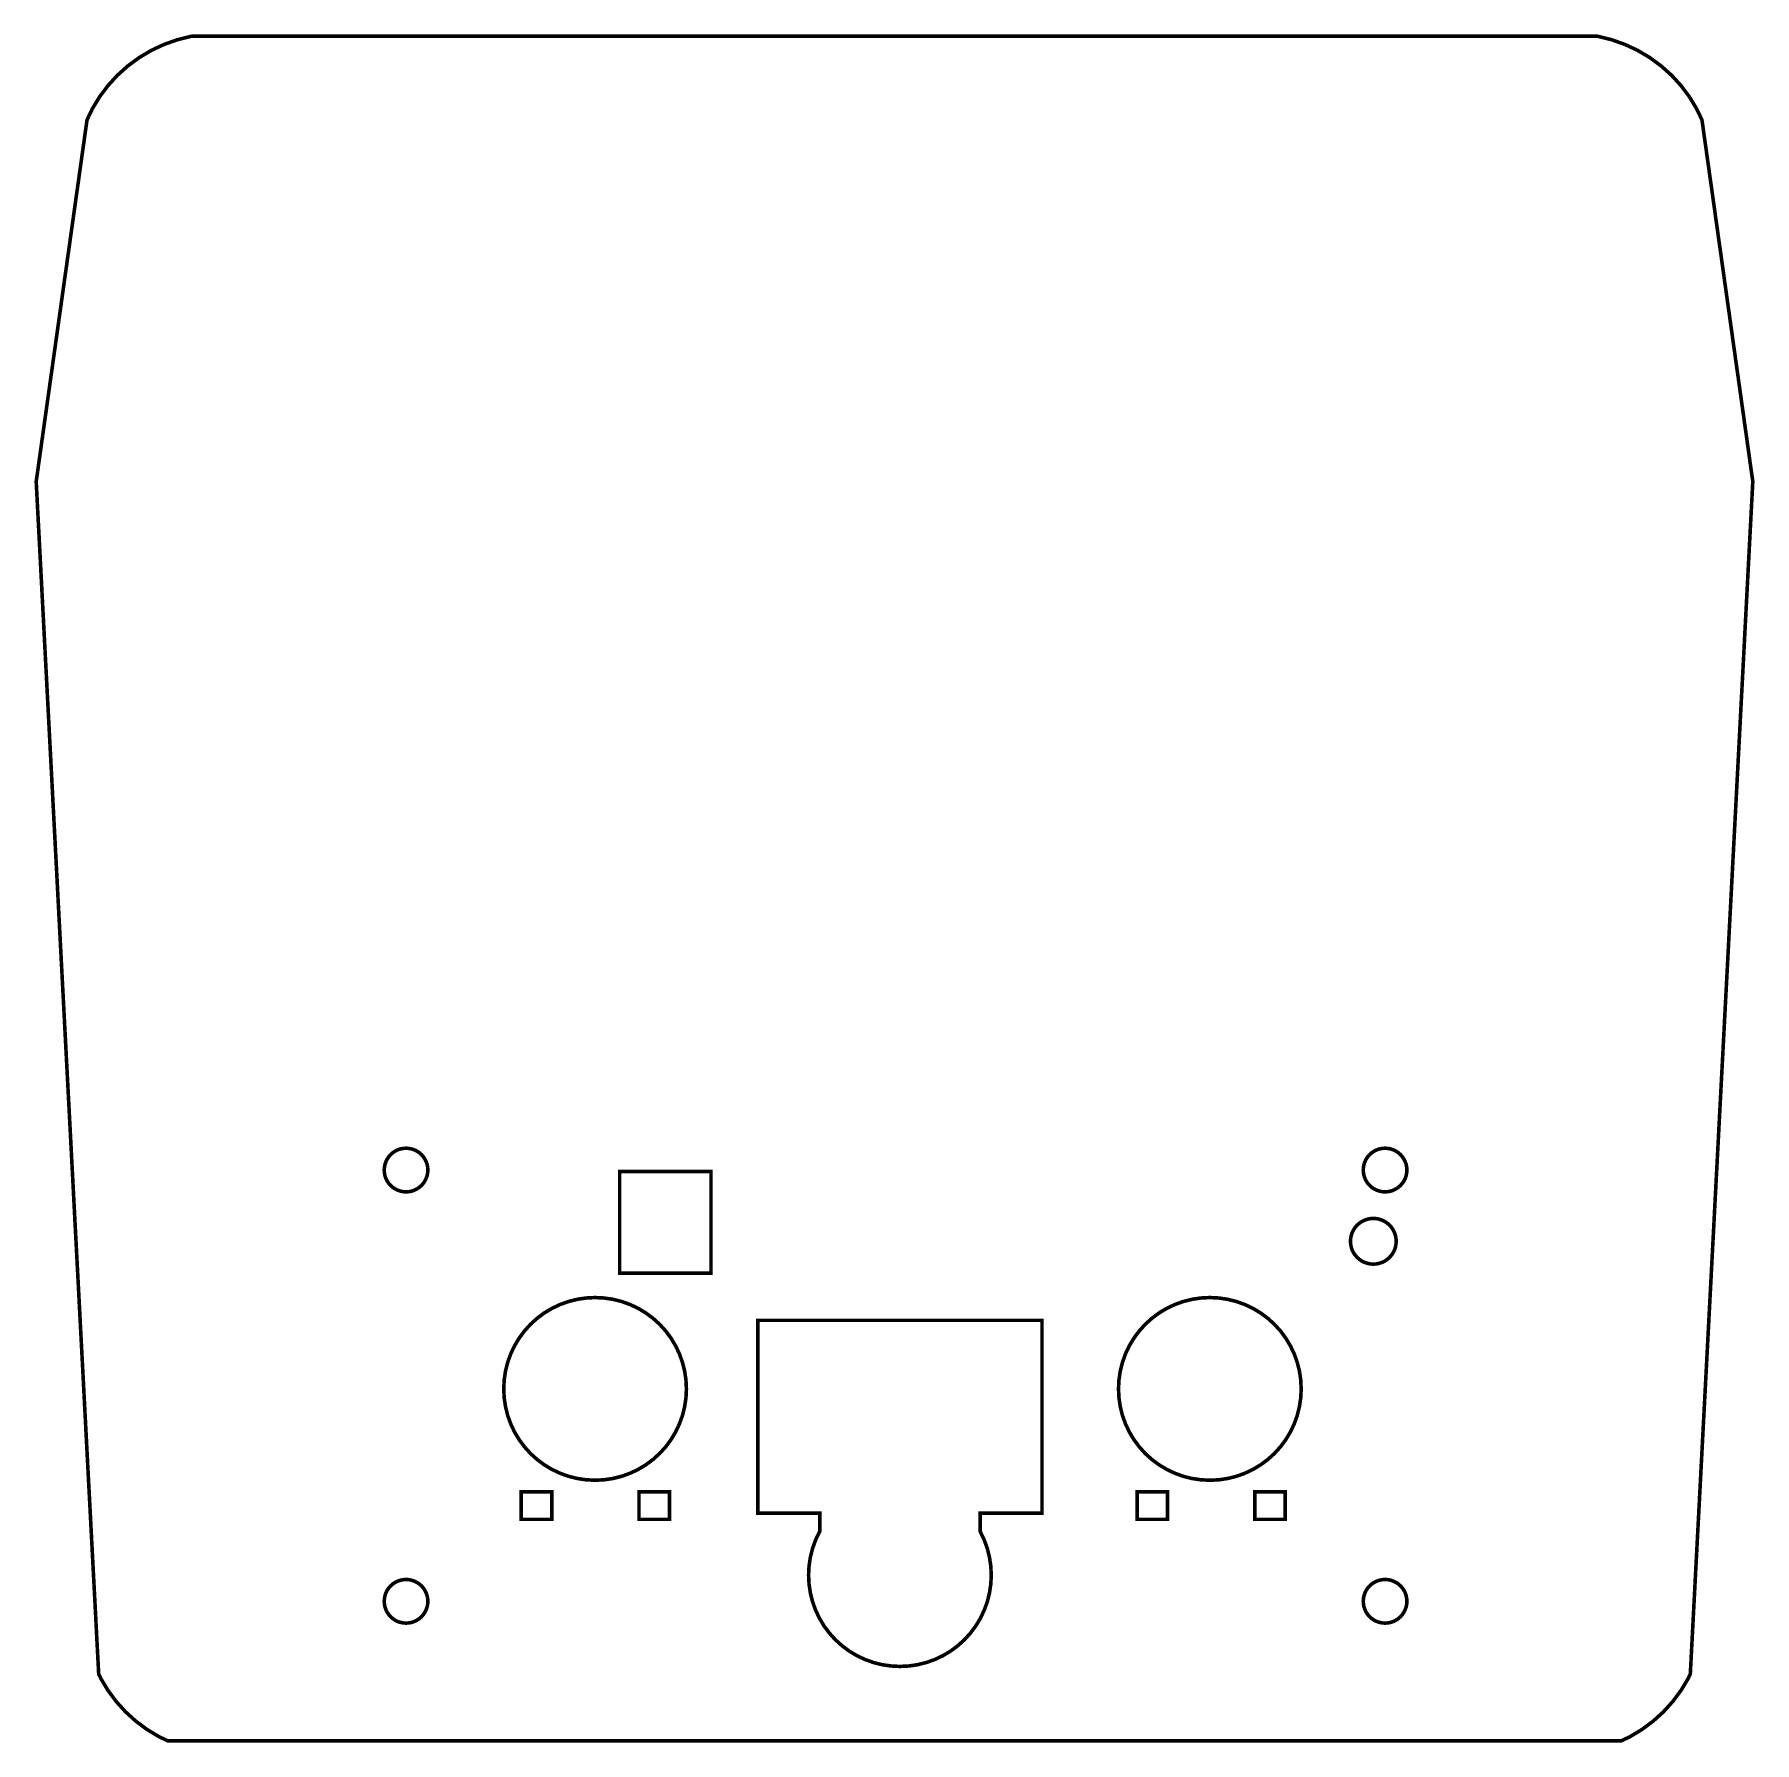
# Model space of a CAD drawing. Extents: x 0.01 to 6.68, y 0.06 to 6.68.
import ezdxf

# ---------------------------------------------------------------- set-up
doc = ezdxf.new("R2010")
doc.units = 0
doc.layers.get('0').update_dxf_attribs({"linetype": 'CONTINUOUS'})

msp = doc.modelspace()

# ---------------------------------------------------------------- linework, layer by layer
at = {"color": 0, "const_width": 0.013889}
for points in [[(0.492458, 0.078993), (0.492458, 0.078993), (0.497667, 0.076552), (0.509169, 0.071072), (0.520617, 0.065647), (0.525879, 0.063151), (0.525879, 0.063151), (0.525879, 0.063151), (0.542046, 0.063151), (0.589193, 0.063151), (0.66531, 0.063151), (0.768229, 0.063151), (0.895996, 0.063151), (1.04644, 0.063151), (1.21756, 0.063151), (1.40728, 0.063151), (1.61356, 0.063151), (1.83421, 0.063151), (2.06733, 0.063151), (2.31076, 0.063151), (2.56244, 0.063151), (2.82032, 0.063151), (3.08236, 0.063151), (3.34646, 0.063151), (3.61051, 0.063151), (3.87256, 0.063151), (4.13043, 0.063151), (4.38211, 0.063151), (4.62554, 0.063151), (4.85867, 0.063151), (5.07932, 0.063151), (5.2856, 0.063151), (5.47532, 0.063151), (5.64643, 0.063151), (5.79688, 0.063151), (5.92464, 0.063151), (6.02756, 0.063151), (6.10368, 0.063151), (6.15082, 0.063151), (6.16704, 0.063151), (6.16704, 0.063151), (6.16704, 0.063151), (6.17225, 0.065647), (6.18375, 0.071072), (6.19521, 0.076552), (6.20047, 0.078993), (6.20047, 0.078993), (6.20047, 0.078993), (6.20768, 0.083388), (6.22364, 0.092936), (6.23958, 0.102485), (6.24685, 0.106825), (6.24685, 0.106825), (6.24685, 0.106825), (6.25364, 0.111871), (6.26856, 0.122938), (6.28347, 0.13406), (6.29031, 0.139051), (6.29031, 0.139051), (6.29031, 0.139051), (6.29656, 0.144749), (6.31033, 0.157226), (6.32411, 0.16976), (6.3304, 0.175401), (6.3304, 0.175401), (6.3304, 0.175401), (6.33285, 0.178114), (6.33529, 0.180772), (6.33529, 0.180772), (6.33529, 0.180772), (6.34017, 0.186199), (6.35101, 0.198133), (6.36182, 0.210069), (6.36675, 0.215494), (6.36675, 0.215494), (6.36675, 0.215494), (6.37175, 0.222331), (6.38286, 0.23725), (6.39393, 0.252171), (6.39899, 0.258951), (6.39899, 0.258951), (6.39899, 0.258951), (6.40332, 0.266222), (6.41287, 0.282172), (6.42242, 0.298122), (6.42681, 0.305339), (6.42681, 0.305339), (6.42681, 0.305339), (6.43083, 0.313857), (6.43485, 0.322319), (6.43485, 0.322319), (6.43485, 0.322319), (6.43517, 0.329156), (6.43599, 0.344075), (6.43674, 0.35905), (6.43712, 0.365831), (6.43712, 0.365831), (6.43712, 0.365831), (6.4375, 0.373156), (6.43847, 0.392415), (6.43989, 0.419596), (6.44157, 0.450792), (6.44319, 0.482042), (6.44461, 0.509224), (6.44558, 0.528483), (6.44601, 0.535753), (6.44601, 0.535753), (6.44601, 0.535753), (6.44635, 0.542372), (6.44726, 0.559733), (6.44851, 0.58431), (6.45003, 0.612414), (6.4515, 0.640571), (6.45275, 0.665147), (6.45367, 0.682508), (6.45404, 0.689074), (6.45404, 0.689074), (6.45404, 0.689074), (6.45594, 0.725586), (6.46018, 0.805826), (6.46436, 0.886122), (6.46631, 0.922581), (6.46631, 0.922581), (6.46631, 0.922581), (6.4669, 0.934571), (6.46756, 0.94656), (6.46756, 0.94656), (6.46756, 0.94656), (6.46821, 0.959472), (6.46972, 0.987847), (6.47119, 1.01622), (6.4719, 1.02908), (6.4719, 1.02908), (6.4719, 1.02908), (6.47271, 1.04481), (6.47353, 1.06055), (6.47353, 1.06055), (6.47353, 1.06055), (6.47385, 1.06738), (6.47424, 1.07416), (6.47424, 1.07416), (6.47424, 1.07416), (6.47558, 1.10086), (6.47928, 1.17117), (6.48449, 1.27056), (6.4905, 1.38449), (6.49647, 1.49843), (6.50168, 1.59782), (6.50537, 1.66813), (6.50678, 1.69476), (6.50678, 1.69476), (6.50678, 1.69476), (6.50726, 1.70415), (6.50851, 1.72885), (6.51036, 1.76378), (6.51247, 1.80376), (6.51454, 1.84381), (6.51639, 1.87875), (6.51764, 1.90343), (6.51818, 1.91276), (6.51818, 1.91276), (6.51818, 1.91276), (6.51878, 1.92421), (6.52007, 1.94933), (6.52138, 1.9745), (6.52203, 1.98589), (6.52203, 1.98589), (6.52203, 1.98589), (6.52246, 1.99485), (6.52371, 2.01828), (6.52544, 2.05149), (6.52746, 2.08951), (6.5294, 2.12761), (6.53114, 2.16081), (6.53239, 2.18425), (6.53288, 2.19314), (6.53288, 2.19314), (6.53288, 2.19314), (6.53326, 2.20047), (6.53424, 2.21963), (6.53564, 2.24675), (6.53733, 2.27783), (6.53896, 2.30897), (6.54036, 2.3361), (6.54135, 2.35525), (6.54178, 2.36253), (6.54178, 2.36253), (6.54178, 2.36253), (6.54292, 2.38499), (6.54601, 2.44422), (6.5504, 2.52789), (6.55544, 2.62386), (6.56049, 2.71983), (6.56489, 2.8035), (6.56799, 2.86274), (6.56917, 2.88514), (6.56917, 2.88514), (6.56917, 2.88514), (6.57036, 2.90836), (6.57379, 2.97385), (6.57915, 3.07563), (6.58604, 3.20768), (6.59424, 3.36388), (6.60335, 3.53825), (6.61317, 3.72467), (6.62326, 3.91715), (6.63331, 4.10969), (6.64312, 4.29611), (6.65224, 4.47049), (6.66043, 4.62668), (6.66732, 4.75874), (6.67269, 4.86051), (6.67611, 4.926), (6.67736, 4.94917), (6.67736, 4.94917), (6.67736, 4.94917), (6.67219, 4.98568), (6.65869, 5.08182), (6.6396, 5.21778), (6.61768, 5.37364), (6.59576, 5.52951), (6.57667, 5.66547), (6.56315, 5.76161), (6.55806, 5.79807), (6.55806, 5.79807), (6.55806, 5.79807), (6.55583, 5.81386), (6.54997, 5.85553), (6.54167, 5.91433), (6.53222, 5.98178), (6.52274, 6.04926), (6.51443, 6.10807), (6.50857, 6.14974), (6.5064, 6.16547), (6.5064, 6.16547), (6.5064, 6.16547), (6.50558, 6.17122), (6.50558, 6.17122), (6.50558, 6.17122), (6.50444, 6.17904), (6.50157, 6.1996), (6.4975, 6.22863), (6.49283, 6.26188), (6.48812, 6.29514), (6.48406, 6.32417), (6.48118, 6.34472), (6.48008, 6.35249), (6.48008, 6.35249), (6.48008, 6.35249), (6.47683, 6.35926), (6.46972, 6.37414), (6.46257, 6.38906), (6.45936, 6.39578), (6.45936, 6.39578), (6.45936, 6.39578), (6.45497, 6.40306), (6.44532, 6.419), (6.4356, 6.435), (6.43126, 6.44222), (6.43126, 6.44222), (6.43126, 6.44222), (6.42617, 6.44906), (6.41499, 6.46397), (6.40375, 6.47889), (6.39871, 6.48568), (6.39871, 6.48568), (6.39871, 6.48568), (6.39296, 6.49197), (6.38032, 6.50575), (6.36768, 6.51953), (6.36199, 6.52576), (6.36199, 6.52576), (6.36199, 6.52576), (6.35781, 6.52951), (6.34864, 6.53776), (6.33942, 6.54601), (6.33529, 6.54969), (6.33529, 6.54969), (6.33529, 6.54969), (6.32835, 6.55593), (6.32146, 6.56212), (6.32146, 6.56212), (6.32146, 6.56212), (6.31456, 6.56717), (6.29949, 6.57824), (6.2844, 6.58931), (6.27756, 6.59429), (6.27756, 6.59429), (6.27756, 6.59429), (6.27024, 6.59868), (6.25413, 6.60824), (6.23801, 6.61783), (6.23068, 6.62218), (6.23068, 6.62218), (6.23068, 6.62218), (6.22293, 6.62582), (6.20594, 6.63374), (6.18896, 6.64171), (6.18126, 6.64529), (6.18126, 6.64529), (6.18126, 6.64529), (6.17318, 6.64817), (6.15549, 6.6544), (6.13781, 6.66069), (6.12978, 6.66351), (6.12978, 6.66351), (6.12978, 6.66351), (6.12147, 6.66558), (6.10325, 6.67014), (6.08501, 6.67469), (6.07676, 6.67671), (6.07676, 6.67671), (6.07676, 6.67671), (6.07215, 6.67736), (6.07215, 6.67736), (6.07215, 6.67736), (6.05647, 6.67736), (6.0109, 6.67736), (5.93739, 6.67736), (5.83789, 6.67736), (5.71446, 6.67736), (5.56907, 6.67736), (5.40369, 6.67736), (5.22032, 6.67736), (5.02106, 6.67736), (4.80778, 6.67736), (4.58251, 6.67736), (4.34728, 6.67736), (4.10406, 6.67736), (3.85482, 6.67736), (3.60161, 6.67736), (3.3464, 6.67736), (3.09119, 6.67736), (2.838, 6.67736), (2.58876, 6.67736), (2.34554, 6.67736), (2.11029, 6.67736), (1.88504, 6.67736), (1.67176, 6.67736), (1.4725, 6.67736), (1.28912, 6.67736), (1.12375, 6.67736), (0.978353, 6.67736), (0.854926, 6.67736), (0.755425, 6.67736), (0.681912, 6.67736), (0.636339, 6.67736), (0.620714, 6.67736), (0.620714, 6.67736), (0.620714, 6.67736), (0.616157, 6.67671), (0.616157, 6.67671), (0.616157, 6.67671), (0.607856, 6.67469), (0.589626, 6.67014), (0.571397, 6.66558), (0.563151, 6.66351), (0.563151, 6.66351), (0.563151, 6.66351), (0.557943, 6.66174), (0.54655, 6.65767), (0.535101, 6.6536), (0.529949, 6.65175), (0.529949, 6.65175), (0.529949, 6.65175), (0.523058, 6.64936), (0.516222, 6.64692), (0.516222, 6.64692), (0.516222, 6.64692), (0.511664, 6.64529), (0.511664, 6.64529), (0.511664, 6.64529), (0.503907, 6.64171), (0.486925, 6.63374), (0.469943, 6.62582), (0.46224, 6.62218), (0.46224, 6.62218), (0.46224, 6.62218), (0.454861, 6.61783), (0.438747, 6.60824), (0.422635, 6.59868), (0.41531, 6.59429), (0.41531, 6.59429), (0.41531, 6.59429), (0.408421, 6.58931), (0.393337, 6.57824), (0.378256, 6.56717), (0.371419, 6.56212), (0.371419, 6.56212), (0.371419, 6.56212), (0.365072, 6.55647), (0.351183, 6.54394), (0.33724, 6.53147), (0.330946, 6.52576), (0.330946, 6.52576), (0.330946, 6.52576), (0.325196, 6.51953), (0.312554, 6.50575), (0.299914, 6.49197), (0.294217, 6.48568), (0.294217, 6.48568), (0.294217, 6.48568), (0.289117, 6.47889), (0.27794, 6.46397), (0.26671, 6.44906), (0.261664, 6.44222), (0.261664, 6.44222), (0.261664, 6.44222), (0.257215, 6.435), (0.247558, 6.419), (0.237901, 6.40306), (0.233507, 6.39578), (0.233507, 6.39578), (0.233507, 6.39578), (0.230251, 6.38906), (0.223144, 6.37414), (0.215983, 6.35926), (0.212782, 6.35249), (0.212782, 6.35249), (0.212782, 6.35249), (0.211643, 6.34472), (0.208768, 6.32417), (0.204699, 6.29514), (0.200032, 6.26188), (0.195367, 6.22863), (0.191297, 6.1996), (0.188422, 6.17904), (0.187338, 6.17122), (0.187338, 6.17122), (0.187338, 6.17122), (0.186524, 6.16547), (0.186524, 6.16547), (0.186524, 6.16547), (0.184299, 6.14974), (0.17844, 6.10807), (0.170139, 6.04926), (0.160699, 5.98178), (0.151204, 5.91433), (0.142904, 5.85553), (0.137044, 5.81386), (0.134874, 5.79807), (0.134874, 5.79807), (0.134874, 5.79807), (0.12972, 5.76161), (0.116211, 5.66547), (0.097114, 5.52951), (0.075195, 5.37364), (0.053277, 5.21778), (0.03418, 5.08182), (0.020671, 4.98568), (0.015571, 4.94917), (0.015571, 4.94917), (0.015571, 4.94917), (0.016764, 4.926), (0.020182, 4.86051), (0.025553, 4.75874), (0.032444, 4.62668), (0.040636, 4.47049), (0.04975, 4.29611), (0.05957, 4.10969), (0.069662, 3.91715), (0.079698, 3.72467), (0.089518, 3.53825), (0.098633, 3.36388), (0.106825, 3.20768), (0.113715, 3.07563), (0.119086, 2.97385), (0.122504, 2.90836), (0.123752, 2.88514), (0.123752, 2.88514), (0.123752, 2.88514), (0.125271, 2.85542), (0.129395, 2.77707), (0.1352, 2.66624), (0.141872, 2.53917), (0.148546, 2.41211), (0.154351, 2.30126), (0.158475, 2.22293), (0.160047, 2.19314), (0.160047, 2.19314), (0.160047, 2.19314), (0.160969, 2.17453), (0.163737, 2.12196), (0.168024, 2.04021), (0.173611, 1.93419), (0.180176, 1.80875), (0.1875, 1.66878), (0.195367, 1.51904), (0.20345, 1.36448), (0.211535, 1.20991), (0.219401, 1.06017), (0.226725, 0.920193), (0.23329, 0.79476), (0.238878, 0.688747), (0.243164, 0.606987), (0.245931, 0.554417), (0.246907, 0.535753), (0.246907, 0.535753), (0.246907, 0.535753), (0.247288, 0.528483), (0.248264, 0.509224), (0.249675, 0.482042), (0.251357, 0.450792), (0.252983, 0.419596), (0.254394, 0.392415), (0.255371, 0.373156), (0.255806, 0.365831), (0.255806, 0.365831), (0.255806, 0.365831), (0.256131, 0.35905), (0.256944, 0.344129), (0.257704, 0.32921), (0.258083, 0.322374), (0.258083, 0.322374), (0.258083, 0.322374), (0.262099, 0.313857), (0.266114, 0.305339), (0.266114, 0.305339), (0.266114, 0.305339), (0.270454, 0.298122), (0.280003, 0.282172), (0.289551, 0.266222), (0.293946, 0.258951), (0.293946, 0.258951), (0.293946, 0.258951), (0.298936, 0.252171), (0.310058, 0.23725), (0.321126, 0.222331), (0.326172, 0.215494), (0.326172, 0.215494), (0.326172, 0.215494), (0.331814, 0.209256), (0.344347, 0.195475), (0.356825, 0.181694), (0.362522, 0.175401), (0.362522, 0.175401), (0.362522, 0.175401), (0.368761, 0.16976), (0.382542, 0.157226), (0.396268, 0.144749), (0.402561, 0.139051), (0.402561, 0.139051), (0.402561, 0.139051), (0.409343, 0.13406), (0.424263, 0.122938), (0.439182, 0.111871), (0.446018, 0.106825), (0.446018, 0.106825), (0.446018, 0.106825), (0.453233, 0.102485), (0.469239, 0.092936), (0.485189, 0.083388), (0.492458, 0.078993), (0.492458, 0.078993)], [(1.36697, 2.2889), (1.36697, 2.2889), (1.368, 2.29432), (1.36909, 2.29975), (1.36909, 2.29975), (1.36909, 2.29975), (1.36952, 2.301), (1.36952, 2.301), (1.36952, 2.301), (1.37109, 2.30561), (1.37267, 2.31022), (1.37267, 2.31022), (1.37267, 2.31022), (1.37511, 2.31521), (1.37755, 2.32015), (1.37755, 2.32015), (1.37755, 2.32015), (1.38064, 2.32476), (1.38373, 2.32937), (1.38373, 2.32937), (1.38373, 2.32937), (1.38737, 2.33356), (1.391, 2.33768), (1.391, 2.33768), (1.391, 2.33768), (1.39518, 2.34136), (1.39936, 2.345), (1.39936, 2.345), (1.39936, 2.345), (1.40392, 2.3481), (1.40853, 2.35113), (1.40853, 2.35113), (1.40853, 2.35113), (1.41271, 2.35319), (1.41689, 2.35525), (1.41689, 2.35525), (1.41689, 2.35525), (1.41851, 2.35607), (1.41851, 2.35607), (1.41851, 2.35607), (1.42372, 2.35786), (1.42899, 2.3596), (1.42899, 2.3596), (1.42899, 2.3596), (1.4344, 2.36068), (1.43983, 2.36176), (1.43983, 2.36176), (1.43983, 2.36176), (1.44532, 2.36214), (1.45085, 2.36253), (1.45085, 2.36253), (1.45085, 2.36253), (1.45638, 2.36214), (1.46192, 2.36176), (1.46192, 2.36176), (1.46192, 2.36176), (1.46733, 2.36068), (1.47276, 2.3596), (1.47276, 2.3596), (1.47276, 2.3596), (1.47797, 2.35786), (1.48324, 2.35607), (1.48324, 2.35607), (1.48324, 2.35607), (1.48822, 2.35362), (1.49322, 2.35113), (1.49322, 2.35113), (1.49322, 2.35113), (1.4975, 2.34825), (1.4975, 2.34825), (1.4975, 2.34825), (1.50239, 2.345), (1.50239, 2.345), (1.50239, 2.345), (1.50657, 2.34136), (1.51074, 2.33768), (1.51074, 2.33768), (1.51074, 2.33768), (1.51438, 2.33356), (1.51801, 2.32937), (1.51801, 2.32937), (1.51801, 2.32937), (1.52111, 2.32476), (1.52419, 2.32015), (1.52419, 2.32015), (1.52419, 2.32015), (1.52664, 2.31521), (1.52908, 2.31022), (1.52908, 2.31022), (1.52908, 2.31022), (1.53065, 2.30561), (1.53222, 2.301), (1.53222, 2.301), (1.53222, 2.301), (1.53261, 2.29975), (1.53261, 2.29975), (1.53261, 2.29975), (1.53369, 2.29432), (1.53478, 2.2889), (1.53478, 2.2889), (1.53478, 2.2889), (1.53515, 2.28336), (1.53554, 2.27783), (1.53554, 2.27783), (1.53554, 2.27783), (1.53515, 2.27229), (1.53478, 2.26676), (1.53478, 2.26676), (1.53478, 2.26676), (1.53369, 2.26133), (1.53261, 2.25592), (1.53261, 2.25592), (1.53261, 2.25592), (1.53082, 2.25071), (1.52908, 2.24544), (1.52908, 2.24544), (1.52908, 2.24544), (1.52664, 2.2405), (1.52419, 2.23551), (1.52419, 2.23551), (1.52419, 2.23551), (1.52111, 2.2309), (1.51801, 2.22629), (1.51801, 2.22629), (1.51801, 2.22629), (1.51438, 2.22217), (1.51074, 2.21799), (1.51074, 2.21799), (1.51074, 2.21799), (1.50657, 2.21436), (1.50239, 2.21067), (1.50239, 2.21067), (1.50239, 2.21067), (1.4975, 2.20742), (1.4975, 2.20742), (1.4975, 2.20742), (1.49322, 2.20454), (1.49322, 2.20454), (1.49322, 2.20454), (1.48822, 2.2021), (1.48324, 2.1996), (1.48324, 2.1996), (1.48324, 2.1996), (1.47797, 2.19781), (1.47276, 2.19601), (1.47276, 2.19601), (1.47276, 2.19601), (1.46733, 2.19493), (1.46192, 2.19385), (1.46192, 2.19385), (1.46192, 2.19385), (1.45638, 2.19353), (1.45085, 2.19314), (1.45085, 2.19314), (1.45085, 2.19314), (1.44532, 2.19353), (1.43983, 2.19385), (1.43983, 2.19385), (1.43983, 2.19385), (1.4344, 2.19493), (1.42899, 2.19601), (1.42899, 2.19601), (1.42899, 2.19601), (1.42372, 2.19781), (1.41851, 2.1996), (1.41851, 2.1996), (1.41851, 2.1996), (1.41689, 2.20042), (1.41689, 2.20042), (1.41689, 2.20042), (1.41271, 2.20247), (1.40853, 2.20454), (1.40853, 2.20454), (1.40853, 2.20454), (1.40392, 2.20763), (1.39936, 2.21067), (1.39936, 2.21067), (1.39936, 2.21067), (1.39518, 2.21436), (1.391, 2.21799), (1.391, 2.21799), (1.391, 2.21799), (1.38737, 2.22217), (1.38373, 2.22629), (1.38373, 2.22629), (1.38373, 2.22629), (1.38064, 2.2309), (1.37755, 2.23551), (1.37755, 2.23551), (1.37755, 2.23551), (1.37511, 2.2405), (1.37267, 2.24544), (1.37267, 2.24544), (1.37267, 2.24544), (1.37088, 2.25071), (1.36909, 2.25592), (1.36909, 2.25592), (1.36909, 2.25592), (1.368, 2.26133), (1.36697, 2.26676), (1.36697, 2.26676), (1.36697, 2.26676), (1.36659, 2.27229), (1.36621, 2.27783), (1.36621, 2.27783), (1.36621, 2.27783), (1.36659, 2.28336), (1.36697, 2.2889), (1.36697, 2.2889)], [(5.16635, 2.2889), (5.16635, 2.2889), (5.16743, 2.29432), (5.16851, 2.29975), (5.16851, 2.29975), (5.16851, 2.29975), (5.16894, 2.301), (5.16894, 2.301), (5.16894, 2.301), (5.17051, 2.30561), (5.1721, 2.31022), (5.1721, 2.31022), (5.1721, 2.31022), (5.17449, 2.31521), (5.17692, 2.32015), (5.17692, 2.32015), (5.17692, 2.32015), (5.18001, 2.32476), (5.18311, 2.32937), (5.18311, 2.32937), (5.18311, 2.32937), (5.18674, 2.33356), (5.19043, 2.33768), (5.19043, 2.33768), (5.19043, 2.33768), (5.19456, 2.34136), (5.19874, 2.345), (5.19874, 2.345), (5.19874, 2.345), (5.20258, 2.3476), (5.20649, 2.35015), (5.20649, 2.35015), (5.20649, 2.35015), (5.20796, 2.35113), (5.20796, 2.35113), (5.20796, 2.35113), (5.21289, 2.35362), (5.21789, 2.35607), (5.21789, 2.35607), (5.21789, 2.35607), (5.2231, 2.35786), (5.22835, 2.3596), (5.22835, 2.3596), (5.22835, 2.3596), (5.23378, 2.36068), (5.23926, 2.36176), (5.23926, 2.36176), (5.23926, 2.36176), (5.24474, 2.36214), (5.25028, 2.36253), (5.25028, 2.36253), (5.25028, 2.36253), (5.25581, 2.36214), (5.26133, 2.36176), (5.26133, 2.36176), (5.26133, 2.36176), (5.26676, 2.36068), (5.27219, 2.3596), (5.27219, 2.3596), (5.27219, 2.3596), (5.2774, 2.35786), (5.28267, 2.35607), (5.28267, 2.35607), (5.28267, 2.35607), (5.28711, 2.35385), (5.28711, 2.35385), (5.28711, 2.35385), (5.29258, 2.35113), (5.29258, 2.35113), (5.29258, 2.35113), (5.29719, 2.3481), (5.30181, 2.345), (5.30181, 2.345), (5.30181, 2.345), (5.30593, 2.34136), (5.31011, 2.33768), (5.31011, 2.33768), (5.31011, 2.33768), (5.31375, 2.33356), (5.31743, 2.32937), (5.31743, 2.32937), (5.31743, 2.32937), (5.32047, 2.32476), (5.32357, 2.32015), (5.32357, 2.32015), (5.32357, 2.32015), (5.32601, 2.31521), (5.3285, 2.31022), (5.3285, 2.31022), (5.3285, 2.31022), (5.33003, 2.30561), (5.3316, 2.301), (5.3316, 2.301), (5.3316, 2.301), (5.33203, 2.29975), (5.33203, 2.29975), (5.33203, 2.29975), (5.33311, 2.29432), (5.33421, 2.2889), (5.33421, 2.2889), (5.33421, 2.2889), (5.33453, 2.28336), (5.3349, 2.27783), (5.3349, 2.27783), (5.3349, 2.27783), (5.33453, 2.27229), (5.33421, 2.26676), (5.33421, 2.26676), (5.33421, 2.26676), (5.33311, 2.26133), (5.33203, 2.25592), (5.33203, 2.25592), (5.33203, 2.25592), (5.33024, 2.25071), (5.3285, 2.24544), (5.3285, 2.24544), (5.3285, 2.24544), (5.32601, 2.2405), (5.32357, 2.23551), (5.32357, 2.23551), (5.32357, 2.23551), (5.32047, 2.2309), (5.31743, 2.22629), (5.31743, 2.22629), (5.31743, 2.22629), (5.31375, 2.22217), (5.31011, 2.21799), (5.31011, 2.21799), (5.31011, 2.21799), (5.30593, 2.21436), (5.30181, 2.21067), (5.30181, 2.21067), (5.30181, 2.21067), (5.29719, 2.20763), (5.29258, 2.20454), (5.29258, 2.20454), (5.29258, 2.20454), (5.2876, 2.2021), (5.28267, 2.1996), (5.28267, 2.1996), (5.28267, 2.1996), (5.2774, 2.19781), (5.27219, 2.19601), (5.27219, 2.19601), (5.27219, 2.19601), (5.26676, 2.19493), (5.26133, 2.19385), (5.26133, 2.19385), (5.26133, 2.19385), (5.25581, 2.19353), (5.25028, 2.19314), (5.25028, 2.19314), (5.25028, 2.19314), (5.24474, 2.19353), (5.23926, 2.19385), (5.23926, 2.19385), (5.23926, 2.19385), (5.23378, 2.19493), (5.22835, 2.19601), (5.22835, 2.19601), (5.22835, 2.19601), (5.2231, 2.19781), (5.21789, 2.1996), (5.21789, 2.1996), (5.21789, 2.1996), (5.21289, 2.2021), (5.20796, 2.20454), (5.20796, 2.20454), (5.20796, 2.20454), (5.20649, 2.20551), (5.20649, 2.20551), (5.20649, 2.20551), (5.20258, 2.20811), (5.19874, 2.21067), (5.19874, 2.21067), (5.19874, 2.21067), (5.19456, 2.21436), (5.19043, 2.21799), (5.19043, 2.21799), (5.19043, 2.21799), (5.18674, 2.22217), (5.18311, 2.22629), (5.18311, 2.22629), (5.18311, 2.22629), (5.18001, 2.2309), (5.17692, 2.23551), (5.17692, 2.23551), (5.17692, 2.23551), (5.17449, 2.2405), (5.1721, 2.24544), (5.1721, 2.24544), (5.1721, 2.24544), (5.17031, 2.25071), (5.16851, 2.25592), (5.16851, 2.25592), (5.16851, 2.25592), (5.16743, 2.26133), (5.16635, 2.26676), (5.16635, 2.26676), (5.16635, 2.26676), (5.16596, 2.27229), (5.16564, 2.27783), (5.16564, 2.27783), (5.16564, 2.27783), (5.16596, 2.28336), (5.16635, 2.2889), (5.16635, 2.2889)], [(2.63444, 2.27192), (2.63444, 2.27192), (2.63444, 2.25504), (2.63444, 2.21039), (2.63444, 2.14729), (2.63444, 2.07497), (2.63444, 2.00271), (2.63444, 1.93961), (2.63444, 1.89497), (2.63444, 1.87804), (2.63444, 1.87804), (2.63444, 1.87804), (2.61919, 1.87804), (2.579, 1.87804), (2.52225, 1.87804), (2.45714, 1.87804), (2.39204, 1.87804), (2.33529, 1.87804), (2.29508, 1.87804), (2.27989, 1.87804), (2.27989, 1.87804), (2.27989, 1.87804), (2.27989, 1.89497), (2.27989, 1.93961), (2.27989, 2.00271), (2.27989, 2.07497), (2.27989, 2.14729), (2.27989, 2.21039), (2.27989, 2.25504), (2.27989, 2.27192), (2.27989, 2.27192), (2.27989, 2.27192), (2.29508, 2.27192), (2.33529, 2.27192), (2.39204, 2.27192), (2.45714, 2.27192), (2.52225, 2.27192), (2.579, 2.27192), (2.61919, 2.27192), (2.63444, 2.27192), (2.63444, 2.27192)], [(5.11681, 1.98981), (5.11681, 1.98981), (5.11643, 1.99561), (5.11604, 2.00142), (5.11604, 2.00142), (5.11604, 2.00142), (5.11643, 2.00722), (5.11681, 2.01297), (5.11681, 2.01297), (5.11681, 2.01297), (5.11794, 2.01867), (5.11908, 2.02436), (5.11908, 2.02436), (5.11908, 2.02436), (5.12093, 2.02983), (5.12283, 2.03532), (5.12283, 2.03532), (5.12283, 2.03532), (5.12538, 2.04053), (5.12793, 2.04574), (5.12793, 2.04574), (5.12793, 2.04574), (5.13113, 2.05057), (5.13439, 2.05539), (5.13439, 2.05539), (5.13439, 2.05539), (5.13818, 2.05979), (5.14204, 2.06413), (5.14204, 2.06413), (5.14204, 2.06413), (5.14638, 2.06793), (5.15076, 2.07172), (5.15076, 2.07172), (5.15076, 2.07172), (5.1556, 2.07497), (5.16043, 2.07824), (5.16043, 2.07824), (5.16043, 2.07824), (5.16558, 2.08078), (5.17079, 2.08333), (5.17079, 2.08333), (5.17079, 2.08333), (5.17626, 2.08524), (5.18181, 2.08708), (5.18181, 2.08708), (5.18181, 2.08708), (5.18744, 2.08822), (5.19314, 2.08931), (5.19314, 2.08931), (5.19314, 2.08931), (5.19894, 2.08974), (5.20475, 2.09011), (5.20475, 2.09011), (5.20475, 2.09011), (5.20649, 2.09), (5.20649, 2.09), (5.20649, 2.09), (5.21137, 2.08968), (5.21631, 2.08931), (5.21631, 2.08931), (5.21631, 2.08931), (5.222, 2.08822), (5.22771, 2.08708), (5.22771, 2.08708), (5.22771, 2.08708), (5.23318, 2.08524), (5.23867, 2.08333), (5.23867, 2.08333), (5.23867, 2.08333), (5.24387, 2.08078), (5.24908, 2.07824), (5.24908, 2.07824), (5.24908, 2.07824), (5.2539, 2.07497), (5.25874, 2.07172), (5.25874, 2.07172), (5.25874, 2.07172), (5.26307, 2.06793), (5.26747, 2.06413), (5.26747, 2.06413), (5.26747, 2.06413), (5.27126, 2.05979), (5.27512, 2.05539), (5.27512, 2.05539), (5.27512, 2.05539), (5.27832, 2.05057), (5.28157, 2.04574), (5.28157, 2.04574), (5.28157, 2.04574), (5.28413, 2.04053), (5.28668, 2.03532), (5.28668, 2.03532), (5.28668, 2.03532), (5.28851, 2.02983), (5.29042, 2.02436), (5.29042, 2.02436), (5.29042, 2.02436), (5.2915, 2.01867), (5.29264, 2.01297), (5.29264, 2.01297), (5.29264, 2.01297), (5.29303, 2.00722), (5.2934, 2.00142), (5.2934, 2.00142), (5.2934, 2.00142), (5.29303, 1.99561), (5.29264, 1.98981), (5.29264, 1.98981), (5.29264, 1.98981), (5.2915, 1.98415), (5.29042, 1.97846), (5.29042, 1.97846), (5.29042, 1.97846), (5.28851, 1.97299), (5.28668, 1.96744), (5.28668, 1.96744), (5.28668, 1.96744), (5.28413, 1.96229), (5.28157, 1.95708), (5.28157, 1.95708), (5.28157, 1.95708), (5.27832, 1.95226), (5.27512, 1.94743), (5.27512, 1.94743), (5.27512, 1.94743), (5.27126, 1.94308), (5.26747, 1.93869), (5.26747, 1.93869), (5.26747, 1.93869), (5.26307, 1.9349), (5.25874, 1.93104), (5.25874, 1.93104), (5.25874, 1.93104), (5.2539, 1.92785), (5.24908, 1.92458), (5.24908, 1.92458), (5.24908, 1.92458), (5.24387, 1.92204), (5.23867, 1.91949), (5.23867, 1.91949), (5.23867, 1.91949), (5.23318, 1.91764), (5.22771, 1.91575), (5.22771, 1.91575), (5.22771, 1.91575), (5.222, 1.91461), (5.21631, 1.91347), (5.21631, 1.91347), (5.21631, 1.91347), (5.21137, 1.91319), (5.20649, 1.91288), (5.20649, 1.91288), (5.20649, 1.91288), (5.20475, 1.91276), (5.20475, 1.91276), (5.20475, 1.91276), (5.19894, 1.91314), (5.19314, 1.91347), (5.19314, 1.91347), (5.19314, 1.91347), (5.18744, 1.91461), (5.18181, 1.91575), (5.18181, 1.91575), (5.18181, 1.91575), (5.17626, 1.91764), (5.17079, 1.91949), (5.17079, 1.91949), (5.17079, 1.91949), (5.16558, 1.92204), (5.16043, 1.92458), (5.16043, 1.92458), (5.16043, 1.92458), (5.1556, 1.92785), (5.15076, 1.93104), (5.15076, 1.93104), (5.15076, 1.93104), (5.14638, 1.9349), (5.14204, 1.93869), (5.14204, 1.93869), (5.14204, 1.93869), (5.13818, 1.94308), (5.13439, 1.94743), (5.13439, 1.94743), (5.13439, 1.94743), (5.13113, 1.95226), (5.12793, 1.95708), (5.12793, 1.95708), (5.12793, 1.95708), (5.12538, 1.96229), (5.12283, 1.96744), (5.12283, 1.96744), (5.12283, 1.96744), (5.12093, 1.97299), (5.11908, 1.97846), (5.11908, 1.97846), (5.11908, 1.97846), (5.11794, 1.98415), (5.11681, 1.98981), (5.11681, 1.98981)], [(1.84526, 1.32568), (1.84526, 1.32568), (1.84429, 1.32954), (1.84338, 1.33339), (1.84338, 1.33339), (1.84338, 1.33339), (1.84011, 1.34641), (1.83686, 1.35943), (1.83686, 1.35943), (1.83686, 1.35943), (1.83604, 1.36485), (1.83431, 1.37663), (1.83251, 1.38846), (1.83176, 1.39382), (1.83176, 1.39382), (1.83176, 1.39382), (1.83089, 1.41124), (1.83003, 1.4286), (1.83003, 1.4286), (1.83003, 1.4286), (1.83089, 1.44596), (1.83176, 1.46332), (1.83176, 1.46332), (1.83176, 1.46332), (1.83251, 1.46875), (1.83431, 1.48053), (1.83604, 1.49235), (1.83686, 1.49772), (1.83686, 1.49772), (1.83686, 1.49772), (1.83817, 1.50304), (1.84104, 1.5146), (1.84392, 1.52621), (1.84526, 1.53147), (1.84526, 1.53147), (1.84526, 1.53147), (1.84706, 1.53663), (1.85113, 1.54785), (1.85519, 1.55914), (1.85704, 1.56424), (1.85704, 1.56424), (1.85704, 1.56424), (1.85932, 1.56917), (1.86442, 1.57997), (1.86951, 1.59076), (1.87185, 1.59565), (1.87185, 1.59565), (1.87185, 1.59565), (1.87463, 1.60032), (1.88081, 1.61057), (1.88693, 1.62088), (1.88976, 1.62549), (1.88976, 1.62549), (1.88976, 1.62549), (1.89296, 1.62989), (1.90013, 1.63949), (1.90722, 1.64908), (1.91049, 1.65343), (1.91049, 1.65343), (1.91049, 1.65343), (1.91276, 1.65593), (1.91276, 1.65593), (1.91276, 1.65593), (1.91601, 1.65961), (1.92329, 1.66758), (1.9305, 1.67557), (1.93381, 1.67919), (1.93381, 1.67919), (1.93381, 1.67919), (1.93782, 1.68289), (1.94672, 1.69092), (1.95557, 1.69894), (1.95964, 1.70258), (1.95964, 1.70258), (1.95964, 1.70258), (1.96397, 1.70583), (1.97358, 1.71294), (1.98313, 1.72011), (1.98753, 1.72331), (1.98753, 1.72331), (1.98753, 1.72331), (1.99214, 1.72612), (2.00244, 1.73226), (2.01269, 1.73839), (2.01736, 1.74115), (2.01736, 1.74115), (2.01736, 1.74115), (2.02225, 1.74349), (2.0331, 1.74858), (2.04389, 1.75375), (2.04883, 1.75603), (2.04883, 1.75603), (2.04883, 1.75603), (2.05393, 1.75786), (2.06515, 1.76188), (2.07639, 1.76594), (2.08154, 1.76774), (2.08154, 1.76774), (2.08154, 1.76774), (2.08681, 1.7691), (2.09842, 1.77197), (2.10997, 1.7749), (2.11529, 1.77621), (2.11529, 1.77621), (2.11529, 1.77621), (2.1289, 1.77826), (2.14253, 1.78028), (2.14253, 1.78028), (2.14253, 1.78028), (2.14968, 1.78131), (2.14968, 1.78131), (2.14968, 1.78131), (2.16704, 1.78217), (2.18446, 1.78304), (2.18446, 1.78304), (2.18446, 1.78304), (2.20182, 1.78217), (2.21918, 1.78131), (2.21918, 1.78131), (2.21918, 1.78131), (2.22456, 1.78054), (2.23639, 1.77875), (2.24815, 1.77701), (2.25358, 1.77621), (2.25358, 1.77621), (2.25358, 1.77621), (2.25885, 1.7749), (2.27046, 1.77197), (2.28201, 1.7691), (2.28733, 1.76774), (2.28733, 1.76774), (2.28733, 1.76774), (2.29243, 1.76594), (2.30371, 1.76188), (2.31494, 1.75786), (2.3201, 1.75603), (2.3201, 1.75603), (2.3201, 1.75603), (2.32497, 1.75375), (2.33583, 1.74858), (2.34663, 1.74349), (2.35157, 1.74115), (2.35157, 1.74115), (2.35157, 1.74115), (2.35618, 1.73839), (2.36643, 1.73226), (2.37668, 1.72612), (2.38135, 1.72331), (2.38135, 1.72331), (2.38135, 1.72331), (2.38569, 1.72011), (2.39529, 1.71294), (2.40489, 1.70583), (2.40929, 1.70258), (2.40929, 1.70258), (2.40929, 1.70258), (2.41331, 1.69894), (2.42215, 1.69092), (2.43099, 1.68289), (2.43506, 1.67919), (2.43506, 1.67919), (2.43506, 1.67919), (2.43832, 1.67557), (2.44564, 1.66758), (2.4529, 1.65961), (2.45622, 1.65593), (2.45622, 1.65593), (2.45622, 1.65593), (2.45844, 1.65343), (2.45844, 1.65343), (2.45844, 1.65343), (2.46175, 1.64899), (2.46506, 1.64453), (2.46506, 1.64453), (2.46506, 1.64453), (2.47211, 1.63504), (2.47917, 1.62549), (2.47917, 1.62549), (2.47917, 1.62549), (2.48193, 1.62088), (2.48807, 1.61057), (2.49419, 1.60032), (2.49701, 1.59565), (2.49701, 1.59565), (2.49701, 1.59565), (2.49929, 1.59076), (2.50444, 1.57997), (2.50956, 1.56917), (2.51187, 1.56424), (2.51187, 1.56424), (2.51187, 1.56424), (2.51367, 1.55914), (2.51774, 1.54785), (2.52181, 1.53663), (2.52365, 1.53147), (2.52365, 1.53147), (2.52365, 1.53147), (2.52496, 1.52621), (2.52783, 1.5146), (2.53071, 1.50304), (2.53207, 1.49772), (2.53207, 1.49772), (2.53207, 1.49772), (2.53282, 1.49235), (2.53461, 1.48053), (2.53635, 1.46875), (2.53717, 1.46332), (2.53717, 1.46332), (2.53717, 1.46332), (2.53803, 1.44596), (2.5389, 1.4286), (2.5389, 1.4286), (2.5389, 1.4286), (2.53803, 1.41124), (2.53717, 1.39382), (2.53717, 1.39382), (2.53717, 1.39382), (2.53635, 1.38846), (2.53461, 1.37663), (2.53282, 1.36485), (2.53207, 1.35943), (2.53207, 1.35943), (2.53207, 1.35943), (2.53071, 1.35417), (2.52783, 1.34256), (2.52496, 1.331), (2.52365, 1.32568), (2.52365, 1.32568), (2.52365, 1.32568), (2.52181, 1.32058), (2.51774, 1.3093), (2.51367, 1.29807), (2.51187, 1.29291), (2.51187, 1.29291), (2.51187, 1.29291), (2.50956, 1.28803), (2.50444, 1.27723), (2.49929, 1.26644), (2.49701, 1.2615), (2.49701, 1.2615), (2.49701, 1.2615), (2.49419, 1.25689), (2.48807, 1.24658), (2.48193, 1.23633), (2.47917, 1.23166), (2.47917, 1.23166), (2.47917, 1.23166), (2.47211, 1.22217), (2.46506, 1.21267), (2.46506, 1.21267), (2.46506, 1.21267), (2.46175, 1.20823), (2.45844, 1.20372), (2.45844, 1.20372), (2.45844, 1.20372), (2.45475, 1.19971), (2.44672, 1.19086), (2.43869, 1.18202), (2.43506, 1.17795), (2.43506, 1.17795), (2.43506, 1.17795), (2.43099, 1.17432), (2.42215, 1.16629), (2.41331, 1.15826), (2.40929, 1.15457), (2.40929, 1.15457), (2.40929, 1.15457), (2.40489, 1.15137), (2.39529, 1.14426), (2.38569, 1.13715), (2.38135, 1.1339), (2.38135, 1.1339), (2.38135, 1.1339), (2.37668, 1.13113), (2.36643, 1.12495), (2.35618, 1.11882), (2.35157, 1.11599), (2.35157, 1.11599), (2.35157, 1.11599), (2.34663, 1.11372), (2.33583, 1.10856), (2.32497, 1.10346), (2.3201, 1.10113), (2.3201, 1.10113), (2.3201, 1.10113), (2.31494, 1.09934), (2.30371, 1.09527), (2.29243, 1.09125), (2.28733, 1.08941), (2.28733, 1.08941), (2.28733, 1.08941), (2.28201, 1.08811), (2.27046, 1.08518), (2.25885, 1.0823), (2.25358, 1.08095), (2.25358, 1.08095), (2.25358, 1.08095), (2.24815, 1.08019), (2.23639, 1.0784), (2.22456, 1.07666), (2.21918, 1.07585), (2.21918, 1.07585), (2.21918, 1.07585), (2.20182, 1.07503), (2.18446, 1.07416), (2.18446, 1.07416), (2.18446, 1.07416), (2.16704, 1.07503), (2.14968, 1.07585), (2.14968, 1.07585), (2.14968, 1.07585), (2.14253, 1.07693), (2.14253, 1.07693), (2.14253, 1.07693), (2.1289, 1.07894), (2.11529, 1.08095), (2.11529, 1.08095), (2.11529, 1.08095), (2.10997, 1.0823), (2.09842, 1.08518), (2.08681, 1.08811), (2.08154, 1.08941), (2.08154, 1.08941), (2.08154, 1.08941), (2.07639, 1.09125), (2.06515, 1.09527), (2.05393, 1.09934), (2.04883, 1.10113), (2.04883, 1.10113), (2.04883, 1.10113), (2.04389, 1.10346), (2.0331, 1.10856), (2.02225, 1.11372), (2.01736, 1.11599), (2.01736, 1.11599), (2.01736, 1.11599), (2.01269, 1.11882), (2.00244, 1.12495), (1.99214, 1.13113), (1.98753, 1.1339), (1.98753, 1.1339), (1.98753, 1.1339), (1.98313, 1.13715), (1.97358, 1.14426), (1.96397, 1.15137), (1.95964, 1.15457), (1.95964, 1.15457), (1.95964, 1.15457), (1.95557, 1.15826), (1.94672, 1.16629), (1.93782, 1.17432), (1.93381, 1.17795), (1.93381, 1.17795), (1.93381, 1.17795), (1.93012, 1.18202), (1.92215, 1.19086), (1.91411, 1.19971), (1.91049, 1.20372), (1.91049, 1.20372), (1.91049, 1.20372), (1.90722, 1.20812), (1.90013, 1.21772), (1.89296, 1.22732), (1.88976, 1.23166), (1.88976, 1.23166), (1.88976, 1.23166), (1.88693, 1.23633), (1.88081, 1.24658), (1.87463, 1.25689), (1.87185, 1.2615), (1.87185, 1.2615), (1.87185, 1.2615), (1.86951, 1.26644), (1.86442, 1.27723), (1.85932, 1.28803), (1.85704, 1.29291), (1.85704, 1.29291), (1.85704, 1.29291), (1.85519, 1.29807), (1.85113, 1.3093), (1.84706, 1.32058), (1.84526, 1.32568), (1.84526, 1.32568)], [(4.23112, 1.32568), (4.23112, 1.32568), (4.23014, 1.32954), (4.22917, 1.33339), (4.22917, 1.33339), (4.22917, 1.33339), (4.22592, 1.34641), (4.22265, 1.35943), (4.22265, 1.35943), (4.22265, 1.35943), (4.22185, 1.36485), (4.22011, 1.37663), (4.21832, 1.38846), (4.21756, 1.39382), (4.21756, 1.39382), (4.21756, 1.39382), (4.21669, 1.41124), (4.21582, 1.4286), (4.21582, 1.4286), (4.21582, 1.4286), (4.21669, 1.44596), (4.21756, 1.46332), (4.21756, 1.46332), (4.21756, 1.46332), (4.21832, 1.46875), (4.22011, 1.48053), (4.22185, 1.49235), (4.22265, 1.49772), (4.22265, 1.49772), (4.22265, 1.49772), (4.22396, 1.50304), (4.22689, 1.5146), (4.22976, 1.52621), (4.23112, 1.53147), (4.23112, 1.53147), (4.23112, 1.53147), (4.23292, 1.53663), (4.23699, 1.54785), (4.241, 1.55914), (4.24283, 1.56424), (4.24283, 1.56424), (4.24283, 1.56424), (4.24511, 1.56917), (4.25028, 1.57997), (4.25537, 1.59076), (4.25771, 1.59565), (4.25771, 1.59565), (4.25771, 1.59565), (4.26047, 1.60032), (4.2666, 1.61057), (4.27274, 1.62088), (4.27556, 1.62549), (4.27556, 1.62549), (4.27556, 1.62549), (4.27875, 1.62989), (4.28592, 1.63949), (4.29308, 1.64908), (4.29633, 1.65343), (4.29633, 1.65343), (4.29633, 1.65343), (4.29856, 1.65593), (4.29856, 1.65593), (4.29856, 1.65593), (4.30181, 1.65961), (4.30908, 1.66758), (4.31635, 1.67557), (4.31967, 1.67919), (4.31967, 1.67919), (4.31967, 1.67919), (4.32824, 1.68701), (4.33686, 1.69476), (4.33686, 1.69476), (4.33686, 1.69476), (4.34115, 1.69868), (4.34543, 1.70258), (4.34543, 1.70258), (4.34543, 1.70258), (4.34978, 1.70583), (4.35938, 1.71294), (4.36897, 1.72011), (4.37337, 1.72331), (4.37337, 1.72331), (4.37337, 1.72331), (4.37756, 1.72586), (4.38678, 1.73133), (4.39594, 1.73688), (4.40018, 1.73936), (4.40018, 1.73936), (4.40018, 1.73936), (4.40321, 1.74115), (4.40321, 1.74115), (4.40321, 1.74115), (4.4081, 1.74349), (4.41894, 1.74858), (4.42974, 1.75375), (4.43468, 1.75603), (4.43468, 1.75603), (4.43468, 1.75603), (4.43978, 1.75786), (4.45101, 1.76188), (4.46224, 1.76594), (4.46739, 1.76774), (4.46739, 1.76774), (4.46739, 1.76774), (4.47265, 1.7691), (4.48426, 1.77197), (4.49582, 1.7749), (4.50114, 1.77621), (4.50114, 1.77621), (4.50114, 1.77621), (4.50651, 1.77701), (4.51833, 1.77875), (4.53011, 1.78054), (4.53554, 1.78131), (4.53554, 1.78131), (4.53554, 1.78131), (4.5529, 1.78217), (4.57032, 1.78304), (4.57032, 1.78304), (4.57032, 1.78304), (4.58768, 1.78217), (4.60504, 1.78131), (4.60504, 1.78131), (4.60504, 1.78131), (4.6104, 1.78054), (4.62224, 1.77875), (4.634, 1.77701), (4.63943, 1.77621), (4.63943, 1.77621), (4.63943, 1.77621), (4.64469, 1.7749), (4.65631, 1.77197), (4.66786, 1.7691), (4.67318, 1.76774), (4.67318, 1.76774), (4.67318, 1.76774), (4.67828, 1.76594), (4.68956, 1.76188), (4.70079, 1.75786), (4.70594, 1.75603), (4.70594, 1.75603), (4.70594, 1.75603), (4.71431, 1.75206), (4.72271, 1.7481), (4.72271, 1.7481), (4.72271, 1.7481), (4.73004, 1.74462), (4.73736, 1.74115), (4.73736, 1.74115), (4.73736, 1.74115), (4.74197, 1.73839), (4.75228, 1.73226), (4.76253, 1.72612), (4.76719, 1.72331), (4.76719, 1.72331), (4.76719, 1.72331), (4.77154, 1.72011), (4.78114, 1.71294), (4.79075, 1.70583), (4.79514, 1.70258), (4.79514, 1.70258), (4.79514, 1.70258), (4.79943, 1.69868), (4.80371, 1.69476), (4.80371, 1.69476), (4.80371, 1.69476), (4.81228, 1.68701), (4.8209, 1.67919), (4.8209, 1.67919), (4.8209, 1.67919), (4.82417, 1.67557), (4.83143, 1.66758), (4.83871, 1.65961), (4.84201, 1.65593), (4.84201, 1.65593), (4.84201, 1.65593), (4.84429, 1.65343), (4.84429, 1.65343), (4.84429, 1.65343), (4.8475, 1.64908), (4.8546, 1.63949), (4.86171, 1.62989), (4.86496, 1.62549), (4.86496, 1.62549), (4.86496, 1.62549), (4.86774, 1.62088), (4.87392, 1.61057), (4.88004, 1.60032), (4.88286, 1.59565), (4.88286, 1.59565), (4.88286, 1.59565), (4.88514, 1.59076), (4.89031, 1.57997), (4.8954, 1.56917), (4.89774, 1.56424), (4.89774, 1.56424), (4.89774, 1.56424), (4.89953, 1.55914), (4.9036, 1.54785), (4.90761, 1.53663), (4.90944, 1.53147), (4.90944, 1.53147), (4.90944, 1.53147), (4.91075, 1.52621), (4.91368, 1.5146), (4.91656, 1.50304), (4.91792, 1.49772), (4.91792, 1.49772), (4.91792, 1.49772), (4.91868, 1.49235), (4.92046, 1.48053), (4.92219, 1.46875), (4.92301, 1.46332), (4.92301, 1.46332), (4.92301, 1.46332), (4.92383, 1.44596), (4.92469, 1.4286), (4.92469, 1.4286), (4.92469, 1.4286), (4.92383, 1.41124), (4.92301, 1.39382), (4.92301, 1.39382), (4.92301, 1.39382), (4.92219, 1.38846), (4.92046, 1.37663), (4.91868, 1.36485), (4.91792, 1.35943), (4.91792, 1.35943), (4.91792, 1.35943), (4.91465, 1.34641), (4.9114, 1.33339), (4.9114, 1.33339), (4.9114, 1.33339), (4.91043, 1.32954), (4.90944, 1.32568), (4.90944, 1.32568), (4.90944, 1.32568), (4.90761, 1.32058), (4.9036, 1.3093), (4.89953, 1.29807), (4.89774, 1.29291), (4.89774, 1.29291), (4.89774, 1.29291), (4.8954, 1.28803), (4.89031, 1.27723), (4.88514, 1.26644), (4.88286, 1.2615), (4.88286, 1.2615), (4.88286, 1.2615), (4.88004, 1.25689), (4.87392, 1.24658), (4.86774, 1.23633), (4.86496, 1.23166), (4.86496, 1.23166), (4.86496, 1.23166), (4.86171, 1.22732), (4.8546, 1.21772), (4.8475, 1.20812), (4.84429, 1.20372), (4.84429, 1.20372), (4.84429, 1.20372), (4.8406, 1.19971), (4.83257, 1.19086), (4.82454, 1.18202), (4.8209, 1.17795), (4.8209, 1.17795), (4.8209, 1.17795), (4.81685, 1.17432), (4.808, 1.16629), (4.79915, 1.15826), (4.79514, 1.15457), (4.79514, 1.15457), (4.79514, 1.15457), (4.79075, 1.15137), (4.78114, 1.14426), (4.77154, 1.13715), (4.76719, 1.1339), (4.76719, 1.1339), (4.76719, 1.1339), (4.76253, 1.13113), (4.75228, 1.12495), (4.74197, 1.11882), (4.73736, 1.11599), (4.73736, 1.11599), (4.73736, 1.11599), (4.73004, 1.11252), (4.72271, 1.10905), (4.72271, 1.10905), (4.72271, 1.10905), (4.71431, 1.10509), (4.70594, 1.10113), (4.70594, 1.10113), (4.70594, 1.10113), (4.70079, 1.09934), (4.68956, 1.09527), (4.67828, 1.09125), (4.67318, 1.08941), (4.67318, 1.08941), (4.67318, 1.08941), (4.66786, 1.08811), (4.65631, 1.08518), (4.64469, 1.0823), (4.63943, 1.08095), (4.63943, 1.08095), (4.63943, 1.08095), (4.634, 1.08019), (4.62224, 1.0784), (4.6104, 1.07666), (4.60504, 1.07585), (4.60504, 1.07585), (4.60504, 1.07585), (4.58768, 1.07503), (4.57032, 1.07416), (4.57032, 1.07416), (4.57032, 1.07416), (4.5529, 1.07503), (4.53554, 1.07585), (4.53554, 1.07585), (4.53554, 1.07585), (4.53011, 1.07666), (4.51833, 1.0784), (4.50651, 1.08019), (4.50114, 1.08095), (4.50114, 1.08095), (4.50114, 1.08095), (4.49582, 1.0823), (4.48426, 1.08518), (4.47265, 1.08811), (4.46739, 1.08941), (4.46739, 1.08941), (4.46739, 1.08941), (4.46224, 1.09125), (4.45101, 1.09527), (4.43978, 1.09934), (4.43468, 1.10113), (4.43468, 1.10113), (4.43468, 1.10113), (4.42974, 1.10346), (4.41894, 1.10856), (4.4081, 1.11372), (4.40321, 1.11599), (4.40321, 1.11599), (4.40321, 1.11599), (4.40018, 1.11784), (4.40018, 1.11784), (4.40018, 1.11784), (4.39594, 1.12039), (4.38678, 1.12587), (4.37756, 1.1314), (4.37337, 1.1339), (4.37337, 1.1339), (4.37337, 1.1339), (4.36897, 1.13715), (4.35938, 1.14426), (4.34978, 1.15137), (4.34543, 1.15457), (4.34543, 1.15457), (4.34543, 1.15457), (4.34136, 1.15826), (4.33251, 1.16629), (4.32368, 1.17432), (4.31967, 1.17795), (4.31967, 1.17795), (4.31967, 1.17795), (4.31597, 1.18202), (4.308, 1.19086), (4.29997, 1.19971), (4.29633, 1.20372), (4.29633, 1.20372), (4.29633, 1.20372), (4.29308, 1.20812), (4.28592, 1.21772), (4.27875, 1.22732), (4.27556, 1.23166), (4.27556, 1.23166), (4.27556, 1.23166), (4.27274, 1.23633), (4.2666, 1.24658), (4.26047, 1.25689), (4.25771, 1.2615), (4.25771, 1.2615), (4.25771, 1.2615), (4.25537, 1.26644), (4.25028, 1.27723), (4.24511, 1.28803), (4.24283, 1.29291), (4.24283, 1.29291), (4.24283, 1.29291), (4.241, 1.29807), (4.23699, 1.3093), (4.23292, 1.32058), (4.23112, 1.32568), (4.23112, 1.32568)], [(3.05643, 0.875651), (3.05643, 0.875651), (3.05643, 0.886774), (3.05643, 0.911133), (3.05643, 0.935493), (3.05643, 0.94656), (3.05643, 0.94656), (3.05643, 0.94656), (3.01887, 0.94656), (2.93631, 0.94656), (2.85374, 0.94656), (2.81625, 0.94656), (2.81625, 0.94656), (2.81625, 0.94656), (2.81625, 0.978733), (2.81625, 1.06348), (2.81625, 1.18332), (2.81625, 1.32069), (2.81625, 1.45806), (2.81625, 1.5779), (2.81625, 1.66265), (2.81625, 1.69476), (2.81625, 1.69476), (2.81625, 1.69476), (2.86361, 1.69476), (2.9885, 1.69476), (3.1651, 1.69476), (3.36751, 1.69476), (3.56988, 1.69476), (3.74647, 1.69476), (3.87136, 1.69476), (3.91878, 1.69476), (3.91878, 1.69476), (3.91878, 1.69476), (3.91878, 1.66265), (3.91878, 1.5779), (3.91878, 1.45806), (3.91878, 1.32069), (3.91878, 1.18332), (3.91878, 1.06348), (3.91878, 0.978733), (3.91878, 0.94656), (3.91878, 0.94656), (3.91878, 0.94656), (3.88124, 0.94656), (3.79872, 0.94656), (3.71615, 0.94656), (3.67865, 0.94656), (3.67865, 0.94656), (3.67865, 0.94656), (3.67865, 0.935493), (3.67865, 0.911133), (3.67865, 0.886774), (3.67865, 0.875651), (3.67865, 0.875651), (3.67865, 0.875651), (3.68012, 0.87321), (3.68012, 0.87321), (3.68012, 0.87321), (3.6824, 0.868326), (3.68756, 0.857531), (3.69265, 0.846733), (3.69499, 0.841797), (3.69499, 0.841797), (3.69499, 0.841797), (3.69678, 0.836697), (3.70085, 0.825412), (3.70486, 0.814182), (3.70671, 0.809028), (3.70671, 0.809028), (3.70671, 0.809028), (3.70801, 0.803765), (3.71089, 0.792156), (3.71376, 0.780599), (3.71511, 0.775282), (3.71511, 0.775282), (3.71511, 0.775282), (3.71588, 0.769911), (3.71767, 0.758083), (3.71946, 0.746311), (3.72026, 0.740886), (3.72026, 0.740886), (3.72026, 0.740886), (3.72108, 0.723525), (3.72194, 0.706164), (3.72194, 0.706164), (3.72194, 0.706164), (3.72151, 0.697646), (3.72114, 0.689074), (3.72114, 0.689074), (3.72114, 0.689074), (3.72108, 0.688368), (3.72108, 0.688368), (3.72108, 0.688368), (3.72065, 0.679904), (3.72026, 0.671386), (3.72026, 0.671386), (3.72026, 0.671386), (3.71946, 0.666015), (3.71767, 0.654189), (3.71588, 0.642415), (3.71511, 0.63699), (3.71511, 0.63699), (3.71511, 0.63699), (3.71376, 0.631728), (3.71089, 0.620117), (3.70801, 0.608561), (3.70671, 0.603244), (3.70671, 0.603244), (3.70671, 0.603244), (3.70486, 0.598144), (3.70085, 0.58686), (3.69678, 0.575629), (3.69499, 0.570475), (3.69499, 0.570475), (3.69499, 0.570475), (3.69265, 0.565593), (3.68756, 0.554796), (3.6824, 0.544), (3.68012, 0.539063), (3.68012, 0.539063), (3.68012, 0.539063), (3.67811, 0.535753), (3.67811, 0.535753), (3.67811, 0.535753), (3.67333, 0.527778), (3.66857, 0.519803), (3.66857, 0.519803), (3.66857, 0.519803), (3.66536, 0.51454), (3.66222, 0.509224), (3.66222, 0.509224), (3.66222, 0.509224), (3.65896, 0.504883), (3.65186, 0.495281), (3.64469, 0.485678), (3.6415, 0.481282), (3.6415, 0.481282), (3.6415, 0.481282), (3.63781, 0.477268), (3.62978, 0.468425), (3.62175, 0.459636), (3.61811, 0.455567), (3.61811, 0.455567), (3.61811, 0.455567), (3.61404, 0.451932), (3.60525, 0.443847), (3.5964, 0.435818), (3.59239, 0.432129), (3.59239, 0.432129), (3.59239, 0.432129), (3.588, 0.428928), (3.5784, 0.421821), (3.56879, 0.414714), (3.56446, 0.411458), (3.56446, 0.411458), (3.56446, 0.411458), (3.55979, 0.408692), (3.54953, 0.402507), (3.53922, 0.396376), (3.53461, 0.393554), (3.53461, 0.393554), (3.53461, 0.393554), (3.52968, 0.391276), (3.51887, 0.386122), (3.50803, 0.381022), (3.50315, 0.378689), (3.50315, 0.378689), (3.50315, 0.378689), (3.49799, 0.376899), (3.48676, 0.372831), (3.47553, 0.368815), (3.47043, 0.366971), (3.47043, 0.366971), (3.47043, 0.366971), (3.46588, 0.365831), (3.46588, 0.365831), (3.46588, 0.365831), (3.45128, 0.362196), (3.43668, 0.358507), (3.43668, 0.358507), (3.43668, 0.358507), (3.43126, 0.357747), (3.41949, 0.355957), (3.40767, 0.354221), (3.40229, 0.353407), (3.40229, 0.353407), (3.40229, 0.353407), (3.38493, 0.352593), (3.36757, 0.351725), (3.36757, 0.351725), (3.36757, 0.351725), (3.35015, 0.352593), (3.33279, 0.353407), (3.33279, 0.353407), (3.33279, 0.353407), (3.32736, 0.354221), (3.31554, 0.355957), (3.30371, 0.357747), (3.29833, 0.358507), (3.29833, 0.358507), (3.29833, 0.358507), (3.28375, 0.362196), (3.26921, 0.365831), (3.26921, 0.365831), (3.26921, 0.365831), (3.26465, 0.366971), (3.26465, 0.366971), (3.26465, 0.366971), (3.2595, 0.368815), (3.24826, 0.372831), (3.23699, 0.376899), (3.23188, 0.378689), (3.23188, 0.378689), (3.23188, 0.378689), (3.22694, 0.381022), (3.21615, 0.386122), (3.20535, 0.391276), (3.20047, 0.393554), (3.20047, 0.393554), (3.20047, 0.393554), (3.19581, 0.396376), (3.18554, 0.402507), (3.17524, 0.408692), (3.17063, 0.411458), (3.17063, 0.411458), (3.17063, 0.411458), (3.16624, 0.414714), (3.15662, 0.421821), (3.14703, 0.428928), (3.14268, 0.432129), (3.14268, 0.432129), (3.14268, 0.432129), (3.13861, 0.435818), (3.12978, 0.443847), (3.12093, 0.451932), (3.11692, 0.455567), (3.11692, 0.455567), (3.11692, 0.455567), (3.1135, 0.45931), (3.11008, 0.463053), (3.11008, 0.463053), (3.11008, 0.463053), (3.10183, 0.472168), (3.09358, 0.481282), (3.09358, 0.481282), (3.09358, 0.481282), (3.09033, 0.485678), (3.08317, 0.495281), (3.07601, 0.504883), (3.07281, 0.509224), (3.07281, 0.509224), (3.07281, 0.509224), (3.06967, 0.51454), (3.06651, 0.519803), (3.06651, 0.519803), (3.06651, 0.519803), (3.06174, 0.527778), (3.05697, 0.535753), (3.05697, 0.535753), (3.05697, 0.535753), (3.05496, 0.539063), (3.05496, 0.539063), (3.05496, 0.539063), (3.05263, 0.544), (3.04753, 0.554796), (3.04237, 0.565593), (3.0401, 0.570475), (3.0401, 0.570475), (3.0401, 0.570475), (3.03825, 0.575629), (3.03424, 0.58686), (3.03017, 0.598144), (3.02838, 0.603244), (3.02838, 0.603244), (3.02838, 0.603244), (3.02701, 0.608561), (3.02414, 0.620117), (3.02121, 0.631728), (3.01992, 0.63699), (3.01992, 0.63699), (3.01992, 0.63699), (3.0191, 0.642415), (3.01736, 0.654189), (3.01557, 0.666015), (3.01481, 0.671386), (3.01481, 0.671386), (3.01481, 0.671386), (3.01438, 0.679904), (3.014, 0.688368), (3.014, 0.688368), (3.014, 0.688368), (3.01394, 0.689074), (3.01394, 0.689074), (3.01394, 0.689074), (3.01351, 0.697646), (3.01307, 0.706164), (3.01307, 0.706164), (3.01307, 0.706164), (3.01394, 0.723525), (3.01481, 0.740886), (3.01481, 0.740886), (3.01481, 0.740886), (3.01557, 0.746311), (3.01736, 0.758083), (3.0191, 0.769911), (3.01992, 0.775282), (3.01992, 0.775282), (3.01992, 0.775282), (3.02121, 0.780599), (3.02414, 0.792156), (3.02701, 0.803765), (3.02838, 0.809028), (3.02838, 0.809028), (3.02838, 0.809028), (3.03017, 0.814182), (3.03424, 0.825412), (3.03825, 0.836697), (3.0401, 0.841797), (3.0401, 0.841797), (3.0401, 0.841797), (3.04237, 0.846733), (3.04753, 0.857531), (3.05263, 0.868326), (3.05496, 0.87321), (3.05496, 0.87321), (3.05496, 0.87321), (3.05643, 0.875651), (3.05643, 0.875651)], [(2.01622, 1.02908), (2.01622, 1.02908), (2.01622, 1.01248), (2.01622, 0.975857), (2.01622, 0.939236), (2.01622, 0.922581), (2.01622, 0.922581), (2.01622, 0.922581), (1.99772, 0.922581), (1.95714, 0.922581), (1.9165, 0.922581), (1.89806, 0.922581), (1.89806, 0.922581), (1.89806, 0.922581), (1.89806, 0.939236), (1.89806, 0.975857), (1.89806, 1.01248), (1.89806, 1.02908), (1.89806, 1.02908), (1.89806, 1.02908), (1.9165, 1.02908), (1.95714, 1.02908), (1.99772, 1.02908), (2.01622, 1.02908), (2.01622, 1.02908)], [(2.47293, 0.94656), (2.47293, 0.94656), (2.47293, 0.934571), (2.47293, 0.922581), (2.47293, 0.922581), (2.47293, 0.922581), (2.45443, 0.922581), (2.41385, 0.922581), (2.37326, 0.922581), (2.35482, 0.922581), (2.35482, 0.922581), (2.35482, 0.922581), (2.35482, 0.939236), (2.35482, 0.975857), (2.35482, 1.01248), (2.35482, 1.02908), (2.35482, 1.02908), (2.35482, 1.02908), (2.37326, 1.02908), (2.41385, 1.02908), (2.45443, 1.02908), (2.47293, 1.02908), (2.47293, 1.02908), (2.47293, 1.02908), (2.47293, 1.01622), (2.47293, 0.987847), (2.47293, 0.959472), (2.47293, 0.94656), (2.47293, 0.94656)], [(4.40614, 0.94656), (4.40614, 0.94656), (4.40614, 0.934571), (4.40614, 0.922581), (4.40614, 0.922581), (4.40614, 0.922581), (4.38764, 0.922581), (4.34706, 0.922581), (4.30647, 0.922581), (4.28803, 0.922581), (4.28803, 0.922581), (4.28803, 0.922581), (4.28803, 0.939236), (4.28803, 0.975857), (4.28803, 1.01248), (4.28803, 1.02908), (4.28803, 1.02908), (4.28803, 1.02908), (4.30647, 1.02908), (4.34706, 1.02908), (4.38764, 1.02908), (4.40614, 1.02908), (4.40614, 1.02908), (4.40614, 1.02908), (4.40614, 1.01622), (4.40614, 0.987847), (4.40614, 0.959472), (4.40614, 0.94656), (4.40614, 0.94656)], [(4.86285, 0.94656), (4.86285, 0.94656), (4.86285, 0.934571), (4.86285, 0.922581), (4.86285, 0.922581), (4.86285, 0.922581), (4.84435, 0.922581), (4.80376, 0.922581), (4.76318, 0.922581), (4.74474, 0.922581), (4.74474, 0.922581), (4.74474, 0.922581), (4.74474, 0.939236), (4.74474, 0.975857), (4.74474, 1.01248), (4.74474, 1.02908), (4.74474, 1.02908), (4.74474, 1.02908), (4.76318, 1.02908), (4.80376, 1.02908), (4.84435, 1.02908), (4.86285, 1.02908), (4.86285, 1.02908), (4.86285, 1.02908), (4.86285, 1.01622), (4.86285, 0.987847), (4.86285, 0.959472), (4.86285, 0.94656), (4.86285, 0.94656)], [(1.46192, 0.520508), (1.46192, 0.520508), (1.45638, 0.520182), (1.45085, 0.519803), (1.45085, 0.519803), (1.45085, 0.519803), (1.44532, 0.520182), (1.43983, 0.520508), (1.43983, 0.520508), (1.43983, 0.520508), (1.4344, 0.521593), (1.42899, 0.522678), (1.42899, 0.522678), (1.42899, 0.522678), (1.42372, 0.524468), (1.41851, 0.526204), (1.41851, 0.526204), (1.41851, 0.526204), (1.41667, 0.527126), (1.41667, 0.527126), (1.41667, 0.527126), (1.4126, 0.529135), (1.40853, 0.531142), (1.40853, 0.531142), (1.40853, 0.531142), (1.40506, 0.533475), (1.40164, 0.535753), (1.40164, 0.535753), (1.40164, 0.535753), (1.39936, 0.537272), (1.39936, 0.537272), (1.39936, 0.537272), (1.39518, 0.540907), (1.391, 0.544542), (1.391, 0.544542), (1.391, 0.544542), (1.38737, 0.548719), (1.38373, 0.552897), (1.38373, 0.552897), (1.38373, 0.552897), (1.38064, 0.557508), (1.37755, 0.562121), (1.37755, 0.562121), (1.37755, 0.562121), (1.37511, 0.567111), (1.37267, 0.572049), (1.37267, 0.572049), (1.37267, 0.572049), (1.37088, 0.577311), (1.36909, 0.582519), (1.36909, 0.582519), (1.36909, 0.582519), (1.368, 0.587944), (1.36697, 0.593371), (1.36697, 0.593371), (1.36697, 0.593371), (1.36659, 0.598904), (1.36621, 0.604438), (1.36621, 0.604438), (1.36621, 0.604438), (1.36643, 0.607747), (1.36643, 0.607747), (1.36643, 0.607747), (1.36697, 0.615451), (1.36697, 0.615451), (1.36697, 0.615451), (1.368, 0.620876), (1.36909, 0.626303), (1.36909, 0.626303), (1.36909, 0.626303), (1.37088, 0.631565), (1.37267, 0.636828), (1.37267, 0.636828), (1.37267, 0.636828), (1.37511, 0.641818), (1.37755, 0.646756), (1.37755, 0.646756), (1.37755, 0.646756), (1.38064, 0.651367), (1.38373, 0.655979), (1.38373, 0.655979), (1.38373, 0.655979), (1.38737, 0.660157), (1.391, 0.664279), (1.391, 0.664279), (1.391, 0.664279), (1.39518, 0.667969), (1.39936, 0.671604), (1.39936, 0.671604), (1.39936, 0.671604), (1.40392, 0.674696), (1.40853, 0.677735), (1.40853, 0.677735), (1.40853, 0.677735), (1.41271, 0.679796), (1.41689, 0.681858), (1.41689, 0.681858), (1.41689, 0.681858), (1.41851, 0.682617), (1.41851, 0.682617), (1.41851, 0.682617), (1.42372, 0.684407), (1.42899, 0.686199), (1.42899, 0.686199), (1.42899, 0.686199), (1.4344, 0.687283), (1.43983, 0.688368), (1.43983, 0.688368), (1.43983, 0.688368), (1.44532, 0.688747), (1.45085, 0.689074), (1.45085, 0.689074), (1.45085, 0.689074), (1.45638, 0.688747), (1.46192, 0.688368), (1.46192, 0.688368), (1.46192, 0.688368), (1.46733, 0.687283), (1.47276, 0.686199), (1.47276, 0.686199), (1.47276, 0.686199), (1.47797, 0.684407), (1.48324, 0.682617), (1.48324, 0.682617), (1.48324, 0.682617), (1.48822, 0.680176), (1.49322, 0.677735), (1.49322, 0.677735), (1.49322, 0.677735), (1.49778, 0.674696), (1.50239, 0.671604), (1.50239, 0.671604), (1.50239, 0.671604), (1.50657, 0.667969), (1.51074, 0.664279), (1.51074, 0.664279), (1.51074, 0.664279), (1.51438, 0.660157), (1.51801, 0.655979), (1.51801, 0.655979), (1.51801, 0.655979), (1.52111, 0.651367), (1.52419, 0.646756), (1.52419, 0.646756), (1.52419, 0.646756), (1.52664, 0.641818), (1.52908, 0.636828), (1.52908, 0.636828), (1.52908, 0.636828), (1.53082, 0.631565), (1.53261, 0.626303), (1.53261, 0.626303), (1.53261, 0.626303), (1.53369, 0.620876), (1.53478, 0.615451), (1.53478, 0.615451), (1.53478, 0.615451), (1.53532, 0.607747), (1.53532, 0.607747), (1.53532, 0.607747), (1.53554, 0.604438), (1.53554, 0.604438), (1.53554, 0.604438), (1.53515, 0.598904), (1.53478, 0.593371), (1.53478, 0.593371), (1.53478, 0.593371), (1.53369, 0.587944), (1.53261, 0.582519), (1.53261, 0.582519), (1.53261, 0.582519), (1.53082, 0.577311), (1.52908, 0.572049), (1.52908, 0.572049), (1.52908, 0.572049), (1.52664, 0.567111), (1.52419, 0.562121), (1.52419, 0.562121), (1.52419, 0.562121), (1.52111, 0.557508), (1.51801, 0.552897), (1.51801, 0.552897), (1.51801, 0.552897), (1.51438, 0.548719), (1.51074, 0.544542), (1.51074, 0.544542), (1.51074, 0.544542), (1.50657, 0.540907), (1.50239, 0.537272), (1.50239, 0.537272), (1.50239, 0.537272), (1.50011, 0.535753), (1.50011, 0.535753), (1.50011, 0.535753), (1.4975, 0.534017), (1.4975, 0.534017), (1.4975, 0.534017), (1.49322, 0.531142), (1.49322, 0.531142), (1.49322, 0.531142), (1.48822, 0.5287), (1.48324, 0.526204), (1.48324, 0.526204), (1.48324, 0.526204), (1.47797, 0.524468), (1.47276, 0.522678), (1.47276, 0.522678), (1.47276, 0.522678), (1.46733, 0.521593), (1.46192, 0.520508), (1.46192, 0.520508)], [(5.26133, 0.520508), (5.26133, 0.520508), (5.25581, 0.520182), (5.25028, 0.519803), (5.25028, 0.519803), (5.25028, 0.519803), (5.24474, 0.520182), (5.23926, 0.520508), (5.23926, 0.520508), (5.23926, 0.520508), (5.23378, 0.521593), (5.22835, 0.522678), (5.22835, 0.522678), (5.22835, 0.522678), (5.2231, 0.524468), (5.21789, 0.526204), (5.21789, 0.526204), (5.21789, 0.526204), (5.21289, 0.5287), (5.20796, 0.531142), (5.20796, 0.531142), (5.20796, 0.531142), (5.20449, 0.533475), (5.20101, 0.535753), (5.20101, 0.535753), (5.20101, 0.535753), (5.19874, 0.537272), (5.19874, 0.537272), (5.19874, 0.537272), (5.19456, 0.540907), (5.19043, 0.544542), (5.19043, 0.544542), (5.19043, 0.544542), (5.18674, 0.548719), (5.18311, 0.552897), (5.18311, 0.552897), (5.18311, 0.552897), (5.18001, 0.557508), (5.17692, 0.562121), (5.17692, 0.562121), (5.17692, 0.562121), (5.17449, 0.567111), (5.1721, 0.572049), (5.1721, 0.572049), (5.1721, 0.572049), (5.17031, 0.577311), (5.16851, 0.582519), (5.16851, 0.582519), (5.16851, 0.582519), (5.16743, 0.587944), (5.16635, 0.593371), (5.16635, 0.593371), (5.16635, 0.593371), (5.16596, 0.598904), (5.16564, 0.604438), (5.16564, 0.604438), (5.16564, 0.604438), (5.16585, 0.607747), (5.16585, 0.607747), (5.16585, 0.607747), (5.16635, 0.615451), (5.16635, 0.615451), (5.16635, 0.615451), (5.16743, 0.620876), (5.16851, 0.626303), (5.16851, 0.626303), (5.16851, 0.626303), (5.17031, 0.631565), (5.1721, 0.636828), (5.1721, 0.636828), (5.1721, 0.636828), (5.17449, 0.641818), (5.17692, 0.646756), (5.17692, 0.646756), (5.17692, 0.646756), (5.18001, 0.651367), (5.18311, 0.655979), (5.18311, 0.655979), (5.18311, 0.655979), (5.18674, 0.660157), (5.19043, 0.664279), (5.19043, 0.664279), (5.19043, 0.664279), (5.19456, 0.667969), (5.19874, 0.671604), (5.19874, 0.671604), (5.19874, 0.671604), (5.20258, 0.674208), (5.20649, 0.676758), (5.20649, 0.676758), (5.20649, 0.676758), (5.20796, 0.677735), (5.20796, 0.677735), (5.20796, 0.677735), (5.21289, 0.680176), (5.21789, 0.682617), (5.21789, 0.682617), (5.21789, 0.682617), (5.2231, 0.684407), (5.22835, 0.686199), (5.22835, 0.686199), (5.22835, 0.686199), (5.23378, 0.687283), (5.23926, 0.688368), (5.23926, 0.688368), (5.23926, 0.688368), (5.24474, 0.688747), (5.25028, 0.689074), (5.25028, 0.689074), (5.25028, 0.689074), (5.25581, 0.688747), (5.26133, 0.688368), (5.26133, 0.688368), (5.26133, 0.688368), (5.26676, 0.687283), (5.27219, 0.686199), (5.27219, 0.686199), (5.27219, 0.686199), (5.2774, 0.684407), (5.28267, 0.682617), (5.28267, 0.682617), (5.28267, 0.682617), (5.28711, 0.680447), (5.28711, 0.680447), (5.28711, 0.680447), (5.29258, 0.677735), (5.29258, 0.677735), (5.29258, 0.677735), (5.29719, 0.674696), (5.30181, 0.671604), (5.30181, 0.671604), (5.30181, 0.671604), (5.30593, 0.667969), (5.31011, 0.664279), (5.31011, 0.664279), (5.31011, 0.664279), (5.31375, 0.660157), (5.31743, 0.655979), (5.31743, 0.655979), (5.31743, 0.655979), (5.32047, 0.651367), (5.32357, 0.646756), (5.32357, 0.646756), (5.32357, 0.646756), (5.32601, 0.641818), (5.3285, 0.636828), (5.3285, 0.636828), (5.3285, 0.636828), (5.33024, 0.631565), (5.33203, 0.626303), (5.33203, 0.626303), (5.33203, 0.626303), (5.33311, 0.620876), (5.33421, 0.615451), (5.33421, 0.615451), (5.33421, 0.615451), (5.33469, 0.607747), (5.33469, 0.607747), (5.33469, 0.607747), (5.3349, 0.604438), (5.3349, 0.604438), (5.3349, 0.604438), (5.33453, 0.598904), (5.33421, 0.593371), (5.33421, 0.593371), (5.33421, 0.593371), (5.33311, 0.587944), (5.33203, 0.582519), (5.33203, 0.582519), (5.33203, 0.582519), (5.33024, 0.577311), (5.3285, 0.572049), (5.3285, 0.572049), (5.3285, 0.572049), (5.32601, 0.567111), (5.32357, 0.562121), (5.32357, 0.562121), (5.32357, 0.562121), (5.32047, 0.557508), (5.31743, 0.552897), (5.31743, 0.552897), (5.31743, 0.552897), (5.31375, 0.548719), (5.31011, 0.544542), (5.31011, 0.544542), (5.31011, 0.544542), (5.30593, 0.540907), (5.30181, 0.537272), (5.30181, 0.537272), (5.30181, 0.537272), (5.29949, 0.535753), (5.29949, 0.535753), (5.29949, 0.535753), (5.29601, 0.533475), (5.29258, 0.531142), (5.29258, 0.531142), (5.29258, 0.531142), (5.28851, 0.529135), (5.2845, 0.527126), (5.2845, 0.527126), (5.2845, 0.527126), (5.28267, 0.526204), (5.28267, 0.526204), (5.28267, 0.526204), (5.2774, 0.524468), (5.27219, 0.522678), (5.27219, 0.522678), (5.27219, 0.522678), (5.26676, 0.521593), (5.26133, 0.520508), (5.26133, 0.520508)]]:
    msp.add_lwpolyline(points, close=True, dxfattribs=at)

doc.saveas('drawing.dxf')
